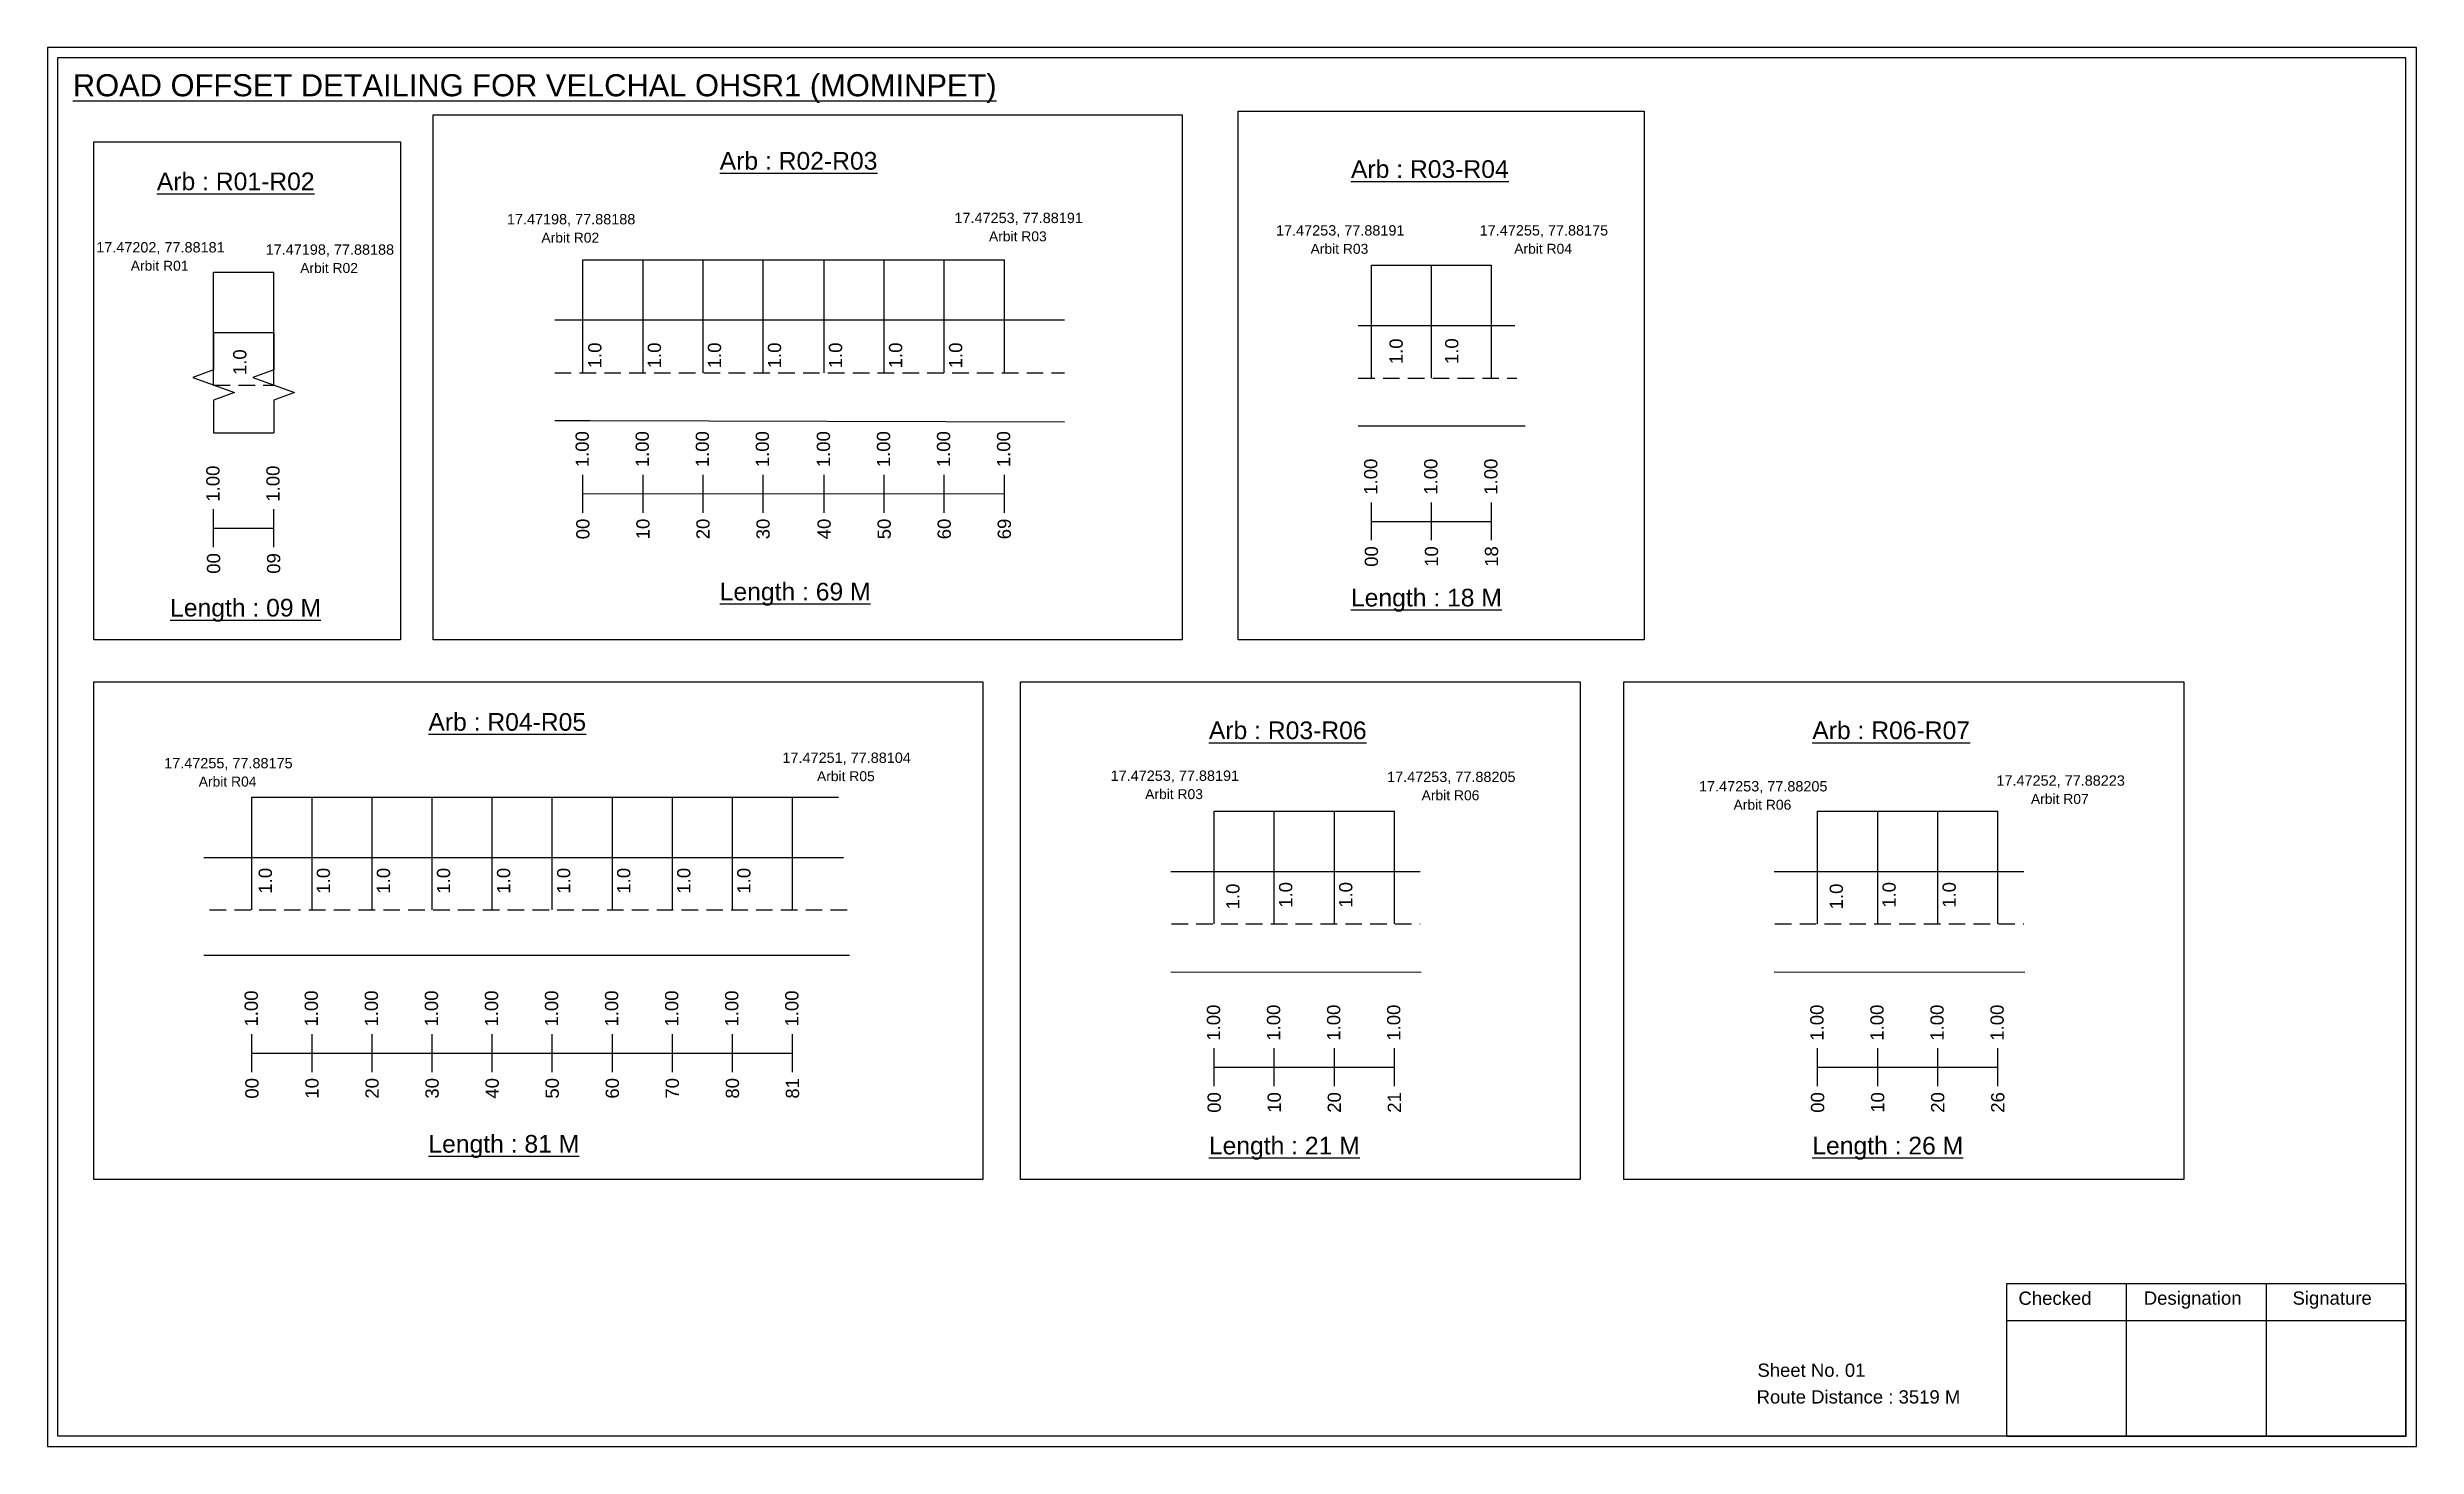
# Model space of a CAD drawing. Header units: inches. Extents: x 740 to 9019, y 644 to 1868.
# Drawn here: x 4294 to 4830, y 1463 to 1780 of the extents above; entities that cross this region are included whole.
import ezdxf

# ---------------------------------------------------------------- set-up
doc = ezdxf.new("R2010")
doc.units = ezdxf.units.IN
doc.header["$MEASUREMENT"] = 0
doc.linetypes.add('DASHED2', pattern=[0.375, 0.25, -0.125])
doc.layers.add('PDF_Geometry', color=7, linetype='Continuous')
doc.layers.add('PDF_Text', color=5, linetype='Continuous')
doc.styles.add('PDF Arial', font='arial.ttf')
doc.styles.get("Standard").update_dxf_attribs({"font": 'arial.ttf'})

msp = doc.modelspace()

# ---------------------------------------------------------------- texts
at = {"color": 242, "true_color": 0xcd2027}
for s, height, p in [('%%UROAD OFFSET DETAILING FOR VELCHAL OHSR1 (MOMINPET)', 5, (4299.8, 1769.05)), ('%%UArb : R02-R03', 4, (4446.26, 1752.44)), ('%%UArb : R03-R04', 4, (4589.2, 1750.58)), ('%%UArb : R01-R02', 4, (4318.81, 1747.8)), ('%%ULength : 69 M', 4, (4446.26, 1654.94)), ('%%ULength : 18 M', 4, (4589.2, 1653.58)), ('%%ULength : 09 M', 4, (4321.81, 1651.3)), ('%%UArb : R04-R05', 4, (4380.29, 1625.44)), ('%%UArb : R03-R06', 4, (4557.02, 1623.54)), ('%%UArb : R06-R07', 4, (4693.66, 1623.54)), ('%%ULength : 81 M', 4, (4380.29, 1529.94)), ('%%ULength : 21 M', 4, (4557.02, 1529.54)), ('%%ULength : 26 M', 4, (4693.66, 1529.54))]:
    msp.add_text(s, height=height, dxfattribs=at).set_placement(p)
at = {"color": 5}
for s, height, p in [('17.47198, 77.88188', 2.34, (4398.07, 1740.06)), ('Arbit R02', 2.246, (4405.89, 1735.93)), ('17.47253, 77.88191', 2.34, (4499.41, 1740.35)), ('Arbit R03', 2.246, (4507.23, 1736.23)), ('17.47253, 77.88191', 2.34, (4572.23, 1737.53)), ('17.47255, 77.88175', 2.34, (4618.35, 1737.54)), ('17.47202, 77.88181', 2.34, (4305.08, 1733.7)), ('17.47198, 77.88188', 2.34, (4343.45, 1733.19)), ('Arbit R03', 2.246, (4580.05, 1733.4)), ('Arbit R04', 2.246, (4626.17, 1733.42)), ('Arbit R01', 2.246, (4312.9, 1729.57)), ('Arbit R02', 2.246, (4351.27, 1729.06)), ('17.47251, 77.88104', 2.34, (4460.46, 1618.16)), ('17.47255, 77.88175', 2.34, (4320.47, 1616.94)), ('Arbit R04', 2.246, (4328.29, 1612.82)), ('Arbit R05', 2.246, (4468.29, 1614.03)), ('17.47253, 77.88191', 2.34, (4534.78, 1614.1)), ('17.47253, 77.88205', 2.34, (4597.38, 1613.84)), ('17.47252, 77.88223', 2.34, (4735.35, 1613)), ('Arbit R03', 2.246, (4542.6, 1609.97)), ('Arbit R06', 2.246, (4605.2, 1609.71)), ('17.47253, 77.88205', 2.34, (4668.01, 1611.7)), ('Arbit R06', 2.246, (4675.83, 1607.57)), ('Arbit R07', 2.246, (4743.17, 1608.88))]:
    msp.add_text(s, height=height, dxfattribs=at).set_placement(p)
for p in [(4339.09, 1705.95), (4419.47, 1707.49), (4432.97, 1707.49), (4446.57, 1707.49), (4460.17, 1707.49), (4473.98, 1707.49), (4487.58, 1707.49), (4501.18, 1707.49), (4600.92, 1708.41), (4613.51, 1708.44), (4344.86, 1588.57), (4358.02, 1588.57), (4371.62, 1588.57), (4385.22, 1588.57), (4398.82, 1588.57), (4412.42, 1588.57), (4426.02, 1588.57), (4439.62, 1588.57), (4453.22, 1588.57), (4563.95, 1585.01), (4575.91, 1585.37), (4589.51, 1585.37), (4700.59, 1585.01), (4712.54, 1585.37), (4726.14, 1585.37)]:
    msp.add_text('1.0', height=3, rotation=90).set_placement(p)
at = {"color": 217, "true_color": 0x93278f}
for s, p in [('1.00', (4416.62, 1685.1)), ('1.00', (4430.22, 1685.1)), ('1.00', (4443.82, 1685.1)), ('1.00', (4457.42, 1685.1)), ('1.00', (4471.24, 1685.1)), ('1.00', (4484.84, 1685.1)), ('1.00', (4498.44, 1685.1)), ('1.00', (4512.04, 1685.1)), ('1.00', (4333, 1677.3)), ('1.00', (4346.6, 1677.3)), ('1.00', (4595.17, 1678.87)), ('1.00', (4608.77, 1678.87)), ('1.00', (4622.37, 1678.87)), ('00', (4416.77, 1668.78)), ('10', (4430.37, 1668.78)), ('20', (4443.97, 1668.78)), ('30', (4457.57, 1668.78)), ('40', (4471.39, 1668.78)), ('50', (4484.99, 1668.78)), ('60', (4498.59, 1668.78)), ('69', (4512.19, 1668.78)), ('00', (4333.15, 1660.98)), ('09', (4346.75, 1660.98)), ('00', (4595.32, 1662.55)), ('10', (4608.92, 1662.55)), ('18', (4622.52, 1662.55)), ('1.00', (4341.68, 1558.49)), ('1.00', (4355.28, 1558.49)), ('1.00', (4368.88, 1558.49)), ('1.00', (4382.48, 1558.49)), ('1.00', (4396.08, 1558.49)), ('1.00', (4409.68, 1558.49)), ('1.00', (4423.28, 1558.49)), ('1.00', (4436.88, 1558.49)), ('1.00', (4450.48, 1558.49)), ('1.00', (4464.08, 1558.49)), ('1.00', (4559.57, 1555.29)), ('1.00', (4573.17, 1555.29)), ('1.00', (4586.77, 1555.29)), ('1.00', (4600.37, 1555.29)), ('1.00', (4696.2, 1555.29)), ('1.00', (4709.8, 1555.29)), ('1.00', (4723.4, 1555.29)), ('1.00', (4737, 1555.29)), ('00', (4341.83, 1542.17)), ('10', (4355.43, 1542.17)), ('20', (4369.03, 1542.17)), ('30', (4382.63, 1542.17)), ('40', (4396.23, 1542.17)), ('50', (4409.83, 1542.17)), ('60', (4423.43, 1542.17)), ('70', (4437.03, 1542.17)), ('80', (4450.63, 1542.17)), ('81', (4464.23, 1542.17)), ('00', (4559.72, 1538.97)), ('10', (4573.32, 1538.97)), ('20', (4586.92, 1538.97)), ('21', (4600.52, 1538.97)), ('00', (4696.35, 1538.97)), ('10', (4709.95, 1538.97)), ('20', (4723.55, 1538.97)), ('26', (4737.15, 1538.97))]:
    msp.add_text(s, height=3, rotation=90, dxfattribs=at).set_placement(p)
for s, p in [('Sheet No. 01', (4681.23, 1479.2)), ('Route Distance : 3519 M', (4681.05, 1473.16))]:
    msp.add_text(s, height=3).set_placement(p)
at = {"layer": 'PDF_Text', "color": 7, "attachment_point": 7, "style": 'PDF Arial'}
for s, insert, char_height in [('Checked', (4740.34, 1495.45), 3.001), ('Designation', (4768.72, 1494.62), 3.0006), ('Signature', (4802.4, 1494.62), 3.001)]:
    msp.add_mtext(s, dxfattribs=dict(at, insert=insert, char_height=char_height))

# ---------------------------------------------------------------- linework, layer by layer
at = {"color": 5}
for p, q in [((4331.67, 1729.24), (4345.27, 1729.24)), ((4415.3, 1732.03), (4510.71, 1732.03)), ((4593.84, 1730.81), (4621.04, 1730.81)), ((4340.35, 1610.43), (4473.13, 1610.43)), ((4558.24, 1607.23), (4599.04, 1607.23)), ((4694.87, 1607.23), (4735.67, 1607.23))]:
    msp.add_line(p, q, dxfattribs=at)
for p, q in [((4331.67, 1703.7), (4331.67, 1729.24)), ((4345.27, 1703.7), (4345.27, 1729.24)), ((4415.3, 1706.49), (4415.3, 1732.03)), ((4428.9, 1706.49), (4428.9, 1732.03)), ((4442.5, 1706.49), (4442.5, 1732.03)), ((4456.1, 1706.49), (4456.1, 1732.03)), ((4469.91, 1706.49), (4469.91, 1732.03)), ((4483.51, 1706.49), (4483.51, 1732.03)), ((4497.11, 1706.49), (4497.11, 1732.03)), ((4510.71, 1706.49), (4510.71, 1732.03)), ((4593.84, 1705.27), (4593.84, 1730.81)), ((4607.44, 1705.27), (4607.44, 1730.81)), ((4621.04, 1705.27), (4621.04, 1730.81)), ((4524.31, 1718.38), (4408.89, 1718.38)), ((4590.84, 1717.15), (4626.27, 1717.15)), ((4331.67, 1715.59), (4345.27, 1715.59)), ((4408.89, 1695.69), (4416.95, 1695.69)), ((4416.95, 1695.69), (4524.31, 1695.4)), ((4331.67, 1692.9), (4345.27, 1692.9)), ((4590.84, 1694.47), (4628.66, 1694.47)), ((4340.35, 1584.89), (4340.35, 1610.43)), ((4353.95, 1584.89), (4353.95, 1610.43)), ((4367.55, 1584.89), (4367.55, 1610.43)), ((4381.15, 1584.89), (4381.15, 1610.43)), ((4394.75, 1584.89), (4394.75, 1610.43)), ((4408.35, 1584.89), (4408.35, 1610.43)), ((4421.95, 1584.89), (4421.95, 1610.43)), ((4435.55, 1584.89), (4435.55, 1610.43)), ((4449.15, 1584.89), (4449.15, 1610.43)), ((4462.75, 1584.89), (4462.75, 1610.43)), ((4558.24, 1581.7), (4558.24, 1607.23)), ((4571.84, 1581.7), (4571.84, 1607.23)), ((4585.44, 1581.7), (4585.44, 1607.23)), ((4599.04, 1581.7), (4599.04, 1607.23)), ((4694.87, 1581.7), (4694.87, 1607.23)), ((4708.47, 1581.7), (4708.47, 1607.23)), ((4722.07, 1581.7), (4722.07, 1607.23)), ((4735.67, 1581.7), (4735.67, 1607.23)), ((4329.47, 1596.77), (4474.26, 1596.77)), ((4548.4, 1593.58), (4604.89, 1593.58)), ((4685.04, 1593.58), (4741.52, 1593.58)), ((4475.67, 1574.59), (4329.47, 1574.59)), ((4548.4, 1570.9), (4605.11, 1570.77)), ((4685.04, 1570.9), (4741.75, 1570.77))]:
    msp.add_line(p, q)
at = {"linetype": 'DASHED2', "ltscale": 15}
for p, q in [((4408.89, 1706.49), (4524.31, 1706.49)), ((4331.67, 1703.7), (4345.27, 1703.7)), ((4590.84, 1705.27), (4626.76, 1705.27)), ((4330.74, 1584.89), (4475.1, 1584.89)), ((4548.55, 1581.7), (4604.89, 1581.7)), ((4685.18, 1581.7), (4741.52, 1581.7))]:
    msp.add_line(p, q, dxfattribs=at)
at = {"color": 217, "true_color": 0x93278f}
for p, q in [((4415.3, 1674.8), (4415.3, 1683.36)), ((4428.9, 1674.8), (4428.9, 1683.36)), ((4442.5, 1674.8), (4442.5, 1683.36)), ((4456.1, 1674.8), (4456.1, 1683.36)), ((4469.91, 1674.8), (4469.91, 1683.36)), ((4483.51, 1674.8), (4483.51, 1683.36)), ((4497.11, 1674.8), (4497.11, 1683.36)), ((4510.71, 1674.8), (4510.71, 1683.36)), ((4331.67, 1667), (4331.67, 1675.56)), ((4345.27, 1667), (4345.27, 1675.56)), ((4415.3, 1679.07), (4510.71, 1679.13)), ((4593.84, 1668.57), (4593.84, 1677.13)), ((4607.44, 1668.57), (4607.44, 1677.13)), ((4621.04, 1668.57), (4621.04, 1677.13)), ((4331.67, 1671.27), (4345.27, 1671.28)), ((4593.84, 1672.84), (4621.04, 1672.84)), ((4340.35, 1548.19), (4340.35, 1556.75)), ((4353.95, 1548.19), (4353.95, 1556.75)), ((4367.55, 1548.19), (4367.55, 1556.75)), ((4381.15, 1548.19), (4381.15, 1556.75)), ((4394.75, 1548.19), (4394.75, 1556.75)), ((4408.35, 1548.19), (4408.35, 1556.75)), ((4421.95, 1548.19), (4421.95, 1556.75)), ((4435.55, 1548.19), (4435.55, 1556.75)), ((4449.15, 1548.19), (4449.15, 1556.75)), ((4462.75, 1548.19), (4462.75, 1556.75)), ((4340.35, 1552.46), (4462.75, 1552.49)), ((4558.24, 1545), (4558.24, 1553.56)), ((4571.84, 1545), (4571.84, 1553.56)), ((4585.44, 1545), (4585.44, 1553.56)), ((4599.04, 1545), (4599.04, 1553.56)), ((4694.87, 1545), (4694.87, 1553.56)), ((4708.47, 1545), (4708.47, 1553.56)), ((4722.07, 1545), (4722.07, 1553.56)), ((4735.67, 1545), (4735.67, 1553.56)), ((4558.24, 1549.27), (4599.04, 1549.28)), ((4694.87, 1549.27), (4735.67, 1549.28))]:
    msp.add_line(p, q, dxfattribs=at)
for points in [[(4563.63, 1765.65), (4655.58, 1765.65), (4655.58, 1646.04), (4563.63, 1646.04)], [(4381.37, 1764.86), (4550.99, 1764.86), (4550.99, 1646.04), (4381.37, 1646.04)], [(4304.57, 1758.72), (4373.95, 1758.72), (4373.95, 1646.04), (4304.57, 1646.04)], [(4304.57, 1636.55), (4505.81, 1636.55), (4505.81, 1523.87), (4304.57, 1523.87)], [(4514.38, 1636.55), (4641.13, 1636.55), (4641.13, 1523.87), (4514.38, 1523.87)], [(4651.01, 1636.55), (4777.76, 1636.55), (4777.76, 1523.87), (4651.01, 1523.87)]]:
    msp.add_lwpolyline(points, close=True)
at = {"linetype": 'Continuous'}
for points in [[(4331.67, 1715.59), (4331.67, 1707.16), (4326.93, 1705.43), (4336.41, 1701.98), (4331.67, 1700.25), (4331.67, 1692.9)], [(4345.27, 1715.59), (4345.27, 1707.16), (4340.53, 1705.43), (4350.01, 1701.98), (4345.27, 1700.25), (4345.27, 1692.9)]]:
    msp.add_lwpolyline(points, dxfattribs=at)
at = {"layer": 'PDF_Geometry'}
for points in [[(4294.02, 1780.12), (4294.02, 1463.41), (4830.5, 1463.41), (4830.5, 1780.12)], [(4296.35, 1777.79), (4296.35, 1465.83), (4828.08, 1465.83), (4828.08, 1777.79)]]:
    msp.add_lwpolyline(points, close=True, dxfattribs=at)
at = {"layer": 'PDF_Geometry', "color": 242, "true_color": 0xcc1f26}
msp.add_lwpolyline([(4828.08, 1465.73), (4737.73, 1465.73), (4737.73, 1500.34), (4828.08, 1500.34)], close=True, dxfattribs=at)
for points in [[(4764.72, 1500.34), (4764.72, 1465.73)], [(4796.44, 1500.34), (4796.44, 1465.73)], [(4737.73, 1491.97), (4828.08, 1491.97)]]:
    msp.add_lwpolyline(points, dxfattribs=at)

msp.set_redraw_order([(e.dxf.handle, doc.entitydb.next_handle()) for e in msp.query("TEXT MTEXT ATTDEF DIMENSION ARC_DIMENSION")])  # texts and dimensions are drawn at this point

doc.saveas('drawing.dxf')
